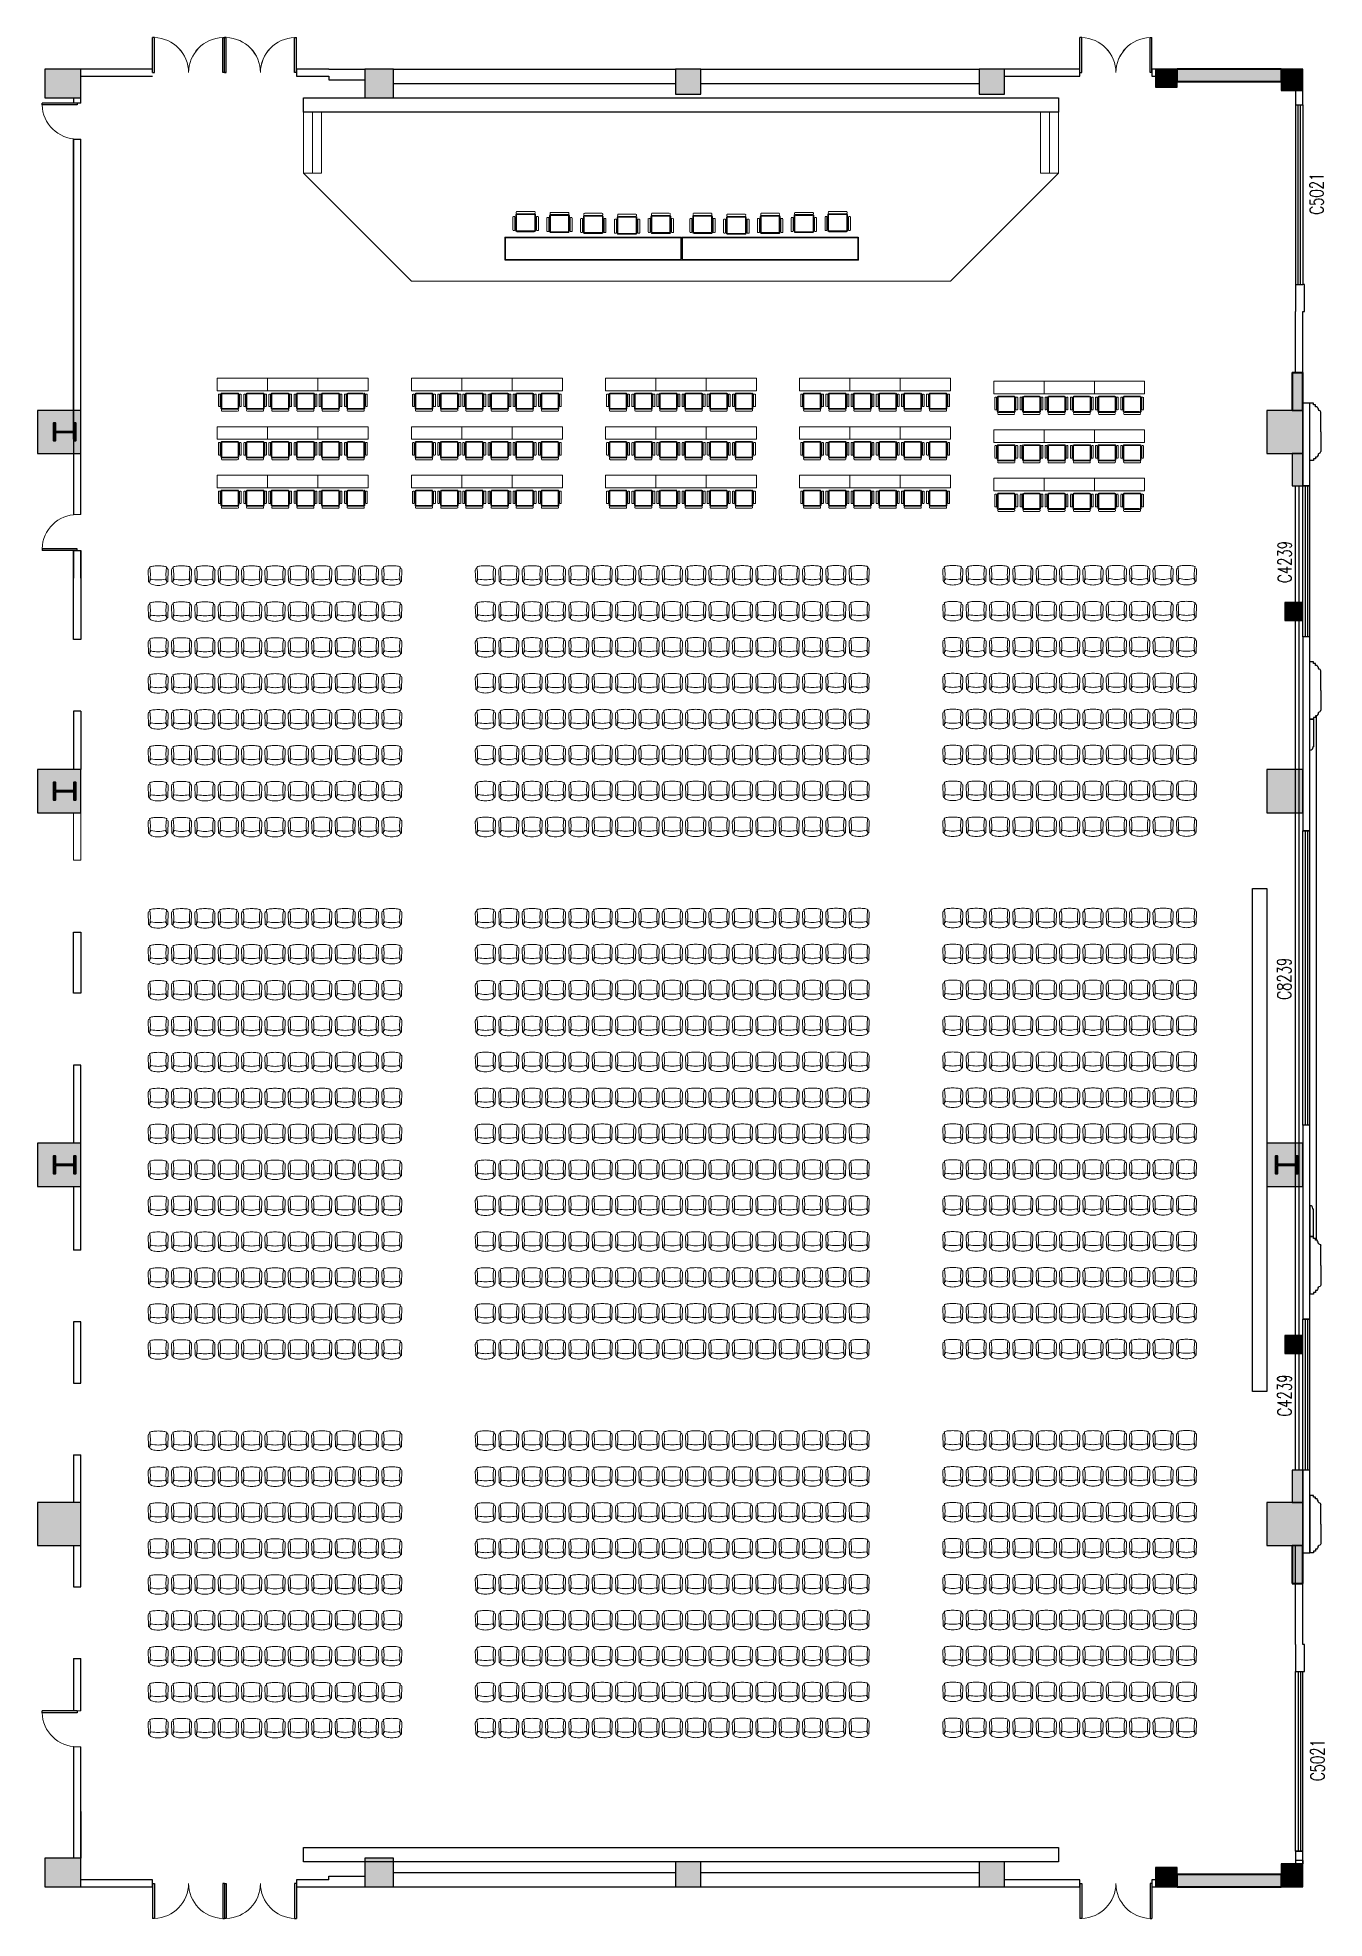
# Model space of a CAD drawing. Header units: inches. Extents: x 8668 to 44468, y 1128 to 53478.
import ezdxf

# ---------------------------------------------------------------- set-up
doc = ezdxf.new("R2010")
doc.units = ezdxf.units.IN
doc.header["$MEASUREMENT"] = 0
doc.set_wipeout_variables(frame=1)
doc.linetypes.add('DASH', pattern=[0.35, 0.25, -0.1])
for name, color, linetype in [('0-基本线', 7, 'Continuous'), ('0-看线', 183, 'Continuous'), ('COLUMN', 255, 'Continuous'), ('DOOR_FIRE', 10, 'Continuous'), ('FF-FURN-活动家具', 51, 'Continuous'), ('L01-FURNITURE (loose)', 6, 'Continuous'), ('PROMPT', 1, 'Continuous'), ('PUB_HATCH', 8, 'Continuous'), ('WALL', 2, 'Continuous'), ('WINDOW', 143, 'Continuous'), ('WINDOW_TEXT', 7, 'Continuous'), ('开洞', 213, 'Continuous')]:
    doc.layers.add(name, color=color, linetype=linetype)
for name, color, linetype, lineweight in [('0-细实线', 3, 'Continuous', 15), ('colum', 211, 'Continuous', 35), ('D-FURN-FIXD-1', 132, 'Continuous', 0), ('D-FURN-MOVE', 134, 'DASH', 0), ('D-WALL', 2, 'Continuous', 0), ('钢柱', 51, 'Continuous', 35)]:
    doc.layers.add(name, color=color, linetype=linetype, lineweight=lineweight)
doc.styles.add('_TCH_WINDOW', font='SIMPLEX.shx', dxfattribs={"width": 0.8, "height": 3.5, "bigfont": 'GBCBIG.shx'})

# ---------------------------------------------------------------- blocks, each defined once
blk = doc.blocks.new('$DorLib2D$00000002')
for p, q in [((-0.5, 0), (-0.5, 0.4875)), ((-0.475, 0.4875), (-0.5, 0.4875)), ((-0.475, 0), (-0.475, 0.4875)), ((0.475, 0), (0.475, 0.4875)), ((0.475, 0.4875), (0.5, 0.4875)), ((0.5, 0), (0.5, 0.4875)), ((-0.5, 0), (-0.475, 0)), ((0.5, 0), (0.475, 0))]:
    blk.add_line(p, q)
at = {"lineweight": 13}
for centre, start, end in [((-0.4875, 0), 0, 88.53072), ((0.4875, 0), 91.46928, 180)]:
    blk.add_arc(centre, 0.4875, start, end, dxfattribs=at)
blk = doc.blocks.new('$TCHSYS$WIN2D')
for p, q in [((-0.5, 0.5), (0.5, 0.5)), ((-0.5, 0.5), (-0.5, -0.5)), ((0.5, 0.5), (0.5, -0.5)), ((0.5, 0.1667), (-0.5, 0.1667)), ((0.5, -0.1667), (-0.5, -0.1667)), ((-0.5, -0.5), (0.5, -0.5))]:
    blk.add_line(p, q)
blk = doc.blocks.new('juzhu1')
at = {"layer": 'WALL'}
for p, q in [((300, 470, 0), (300, 570, 0)), ((300, 570, 0), (1900, 570, 0)), ((1900, 470, 0), (1900, 570, 0)), ((1100, 270, 0), (550, 270, 0)), ((1100, 270, 0), (1650, 270, 0))]:
    blk.add_line(p, q, dxfattribs=at)
at = {"layer": 'WALL', "elevation": 0}
for points in [[(400, 370), (400, 420), (350, 420), (350, 470), (300, 470)], [(1800, 370), (1800, 420), (1850, 420), (1850, 470), (1900, 470)]]:
    blk.add_lwpolyline(points, dxfattribs=at)
at = {"layer": 'WALL'}
for centre, radius, start, end in [((405, 317, 0), 53.6, 32.2928, 95.0095), ((455, 292, 0), 53.6, 32.2928, 95.0095), ((554, 323, 0), 53.7, 183.5559, 266.175), ((1646, 323, 0), 53.7, 273.825, 356.4441), ((1745, 292, 0), 53.6, 84.9905, 147.7072), ((1795, 317, 0), 53.6, 84.9905, 147.7072)]:
    blk.add_arc(centre, radius, start, end, dxfattribs=at)
blk = doc.blocks.new('_FZH')
blk.add_lwpolyline([(-0.5, -0.5), (0.5, -0.5), (0.5, 0.5), (-0.5, 0.5)], close=True)
at = {"layer": 'PUB_HATCH'}
blk.add_solid([(-0.5, -0.5), (0.5, -0.5), (-0.5, 0.5), (0.5, 0.5)], dxfattribs=at)
blk = doc.blocks.new('$DorLib2D$00000001')
for p, q in [((0.45, 0.975), (0.5, 0.975)), ((0.45, 0), (0.45, 0.975)), ((0.5, 0), (0.5, 0.975)), ((0.5, 0), (0.45, 0))]:
    blk.add_line(p, q)
at = {"lineweight": 13}
blk.add_arc((0.475, 0), 0.975, 91.4693, 180, dxfattribs=at)
blk = doc.blocks.new('A$C4E3364B5')
for p, q in [((91, 524), (91, 538)), ((115, 562), (592, 562)), ((616, 538), (616, 524)), ((0, 408), (0, 40)), ((44, 419), (11, 419)), ((11, 29), (44, 29)), ((55, 40), (55, 408)), ((55, 405), (79, 375)), ((55, 44), (79, 83)), ((79, 33), (79, 467)), ((112, 500), (596, 500)), ((596, 0), (112, 0)), ((592, 500), (115, 500)), ((629, 467), (629, 33)), ((652, 405), (629, 375)), ((652, 44), (629, 83)), ((652, 40), (652, 408)), ((663, 419), (696, 419)), ((696, 29), (663, 29)), ((707, 408), (707, 40))]:
    blk.add_line(p, q)
at = {"color": 250}
for p, q in [((101, 33), (101, 467)), ((112, 478), (596, 478)), ((596, 22), (112, 22)), ((607, 467), (607, 33))]:
    blk.add_line(p, q, dxfattribs=at)
for centre, major_axis, start_param, end_param in [((115, 538), (-17, 17), -0.785398, 0.785398), ((115, 524), (-17, 17), 0.785397, 2.356196), ((592, 538), (-17, 17), 3.926991, 5.497787), ((592, 524), (-17, 17), 2.356194, 3.926991), ((11, 408), (-7.79, 7.79), -0.785398, 0.785398), ((11, 40), (7.79, -7.79), 3.926991, 5.497787), ((44, 408), (-7.79, 7.79), 3.926991, 5.497787), ((44, 40), (7.79, -7.79), -0.785398, 0.785398), ((112, 467), (-23.4, 23.4), -0.785398, 0.785398), ((112, 33), (23.4, -23.4), 3.926991, 5.497787), ((596, 467), (-23.4, 23.4), 3.926991, 5.497787), ((596, 33), (-23.4, 23.4), 2.356194, 3.926991), ((663, 408), (-7.79, 7.79), -0.785398, 0.785398), ((663, 40), (-7.79, 7.79), 0.785398, 2.356194), ((696, 408), (-7.79, 7.79), 3.926991, 5.497787), ((696, 40), (-7.79, 7.79), 2.356194, 3.926991)]:
    blk.add_ellipse(centre, major_axis=major_axis, ratio=1, start_param=start_param, end_param=end_param)
for centre, major_axis, start_param, end_param in [((112, 467), (-7.79, 7.79), -0.785398, 0.785398), ((112, 33), (7.79, -7.79), 3.926991, 5.497787), ((596, 467), (-7.79, 7.79), 3.926991, 5.497787), ((596, 33), (-7.79, 7.79), 2.356194, 3.926991)]:
    blk.add_ellipse(centre, major_axis=major_axis, ratio=1, start_param=start_param, end_param=end_param, dxfattribs=at)
blk = doc.blocks.new('省院_0417162887')
at = {"layer": 'D-FURN-MOVE', "linetype": 'Continuous', "ltscale": 0.025531}
for p, q in [((122, 561), (416, 551)), ((0, 280), (1, 322)), ((1, 239), (0, 280)), ((1, 322), (3, 362)), ((3, 198), (1, 239)), ((3, 362), (6, 400)), ((6, 161), (3, 198)), ((6, 400), (10, 434)), ((10, 127), (6, 161)), ((10, 434), (16, 463)), ((16, 97), (10, 127)), ((22, 487), (16, 463)), ((16, 463), (22, 487)), ((22, 73), (16, 97)), ((29, 505), (22, 487)), ((22, 487), (29, 505)), ((29, 56), (22, 73)), ((29, 505), (36, 516)), ((36, 45), (29, 56)), ((36, 516), (43, 519)), ((43, 41), (36, 45)), ((416, 9), (125, 0)), ((457, 519), (472, 516)), ((472, 45), (457, 41)), ((472, 516), (486, 505)), ((486, 56), (472, 45)), ((486, 505), (500, 487)), ((500, 73), (486, 56)), ((500, 487), (513, 463)), ((513, 97), (500, 73)), ((513, 463), (523, 434)), ((523, 127), (513, 97)), ((523, 434), (532, 400)), ((532, 161), (523, 127)), ((532, 400), (538, 362)), ((538, 198), (532, 161)), ((538, 362), (542, 322)), ((542, 239), (538, 198)), ((542, 322), (544, 280)), ((544, 280), (542, 239))]:
    blk.add_line(p, q, dxfattribs=at)
for centre, major_axis, start_param, end_param in [((122, 504), (39.9, -39.9), 2.357414, 3.736594), ((421, 515), (25.7, 25.7), -0.669275, 0.9117), ((250, 1465), (685, 685), 3.711975, 3.736026), ((250, -905), (685, 685), 0.976363, 1.000414), ((244, 1393), (2, -896), -0.201909, 0.236812), ((244, -832), (1, 896), -0.237964, 0.200758), ((122, 56), (39.9, 39.9), 2.546592, 3.991324), ((452, 419), (70.9, 70.9), 0.743083, 1.755033), ((-500, 280), (1, 891), 4.491854, 4.934483), ((452, 141), (70.9, 70.9), 2.957356, 3.969306), ((421, 45), (25.7, -25.7), 5.371485, 6.95246)]:
    blk.add_ellipse(centre, major_axis=major_axis, ratio=1, start_param=start_param, end_param=end_param, dxfattribs=at)
blk = doc.blocks.new('A$C0e0c8b5a')
at = {"color": 51, "xscale": -1}
blk.add_blockref('A$C4E3364B5', (1874, 720), dxfattribs=at)
at = {"color": 51}
blk.add_blockref('A$C4E3364B5', (226, 744), dxfattribs=at)
at = {"color": 51, "xscale": -1}
blk.add_blockref('A$C4E3364B5', (2814, 744), dxfattribs=at)
blk.add_lwpolyline([(0, 640), (4920, 640), (4920, 0), (0, 0)], close=True)
at = {"color": 250}
blk.add_lwpolyline([(20, 620), (4900, 620), (4900, 20), (20, 20)], close=True, dxfattribs=at)
at = {"color": 51, "xscale": -1}
blk.add_blockref('A$C4E3364B5', (3754, 769), dxfattribs=at)
blk.add_blockref('A$C4E3364B5', (4694, 793), dxfattribs=at)

msp = doc.modelspace()

# ---------------------------------------------------------------- hatches: boundary and pattern name
at = {"layer": 'PUB_HATCH'}
for points in [[(9868, 52603), (8868, 52603), (8868, 51803), (9868, 51803)], [(18568, 52603), (17768, 52603), (17768, 51803), (18568, 51803)], [(27118, 52603), (26418, 52603), (26418, 51903), (27118, 51903)], [(35568, 52603), (34868, 52603), (34868, 51903), (35568, 51903)], [(40368, 52603), (39768, 52603), (39768, 52103), (40368, 52103)], [(43868, 52603), (43268, 52603), (43268, 52003), (43868, 52003)], [(8668, 43103), (8668, 41903), (9868, 41903), (9868, 43103)], [(42868, 43103), (42868, 41903), (43868, 41903), (43868, 43103)], [(8668, 33103), (8668, 31903), (9868, 31903), (9868, 33103)], [(42868, 33103), (42868, 31903), (43868, 31903), (43868, 33103)], [(8668, 22703), (8668, 21503), (9868, 21503), (9868, 22703)], [(42868, 22703), (42868, 21503), (43868, 21503), (43868, 22703)], [(8668, 12703), (8668, 11503), (9868, 11503), (9868, 12703)], [(42868, 12703), (42868, 11503), (43868, 11503), (43868, 12703)], [(9868, 2803), (8868, 2803), (8868, 2003), (9868, 2003)], [(18568, 2803), (17768, 2803), (17768, 2003), (18568, 2003)], [(27118, 2703), (26418, 2703), (26418, 2003), (27118, 2003)], [(35568, 2703), (34868, 2703), (34868, 2003), (35568, 2003)], [(43868, 2643), (43268, 2643), (43268, 2043), (43868, 2043)], [(40368, 2543), (39768, 2543), (39768, 2043), (40368, 2043)], [(40368, 2503), (39768, 2503), (39768, 2003), (40368, 2003)], [(43868, 2603), (43268, 2603), (43268, 2003), (43868, 2003)]]:
    msp.add_hatch(color=256, dxfattribs=at).paths.add_polyline_path(points)

# ---------------------------------------------------------------- linework, layer by layer
for p, q in [((11868, 52503), (11868, 53478)), ((11918, 53478), (11868, 53478)), ((11918, 52503), (11918, 53478)), ((13818, 52503), (13818, 53478)), ((13818, 53478), (13918, 53478)), ((13868, 52503), (13868, 53478)), ((13918, 52503), (13918, 53478)), ((15818, 52503), (15818, 53478)), ((15818, 53478), (15868, 53478)), ((15868, 52503), (15868, 53478)), ((37668, 52503), (37668, 53478)), ((37718, 53478), (37668, 53478)), ((37718, 52503), (37718, 53478)), ((39618, 52503), (39618, 53478)), ((39618, 53478), (39668, 53478)), ((39668, 52503), (39668, 53478)), ((11868, 52503), (11918, 52503)), ((13918, 52503), (13818, 52503)), ((15868, 52503), (15818, 52503)), ((37668, 52503), (37718, 52503)), ((39668, 52503), (39618, 52503)), ((43268, 52603), (40368, 52603)), ((40368, 52603), (40368, 52253)), ((43268, 52253), (43268, 52603)), ((40368, 52253), (43268, 52253)), ((9768, 6903), (8793, 6903)), ((9768, 6853), (8793, 6853))]:
    msp.add_line(p, q)
at = {"extrusion": (0, 0, -1)}
for p, q in [((43668, 52603), (43868, 52603)), ((43668, 51603), (43668, 46603)), ((43735, 46603), (43735, 51603)), ((43802, 46603), (43802, 51603)), ((43868, 51603), (43868, 46603)), ((43668, 46603), (43868, 46603))]:
    msp.add_line(p, q, dxfattribs=at)
at = {"lineweight": 13}
for centre, start, end in [((9768, 51629), 181.4693, 270), ((9768, 39228), 90, 178.5307), ((9768, 6878), 181.4693, 270)]:
    msp.add_arc(centre, 975, start, end, dxfattribs=at)
at = {"lineweight": 13, "extrusion": (0, 0, -1)}
for centre, start_param, end_param in [((11893, 52503), 0.811042, 2.356194), ((13843, 52503), 5.497787, 7.04294), ((13893, 52503), 0.811042, 2.356194), ((15843, 52503), 5.497787, 7.04294), ((37693, 52503), 0.811042, 2.356194), ((39643, 52503), 5.497787, 7.04294)]:
    msp.add_ellipse(centre, major_axis=(-689, 689), ratio=1, start_param=start_param, end_param=end_param, dxfattribs=at)
at = {"layer": '0-基本线'}
for p, q in [((44239, 34603), (44239, 20003)), ((43868, 18603, 0), (43868, 18603, 0))]:
    msp.add_line(p, q, dxfattribs=at)
at = {"layer": '0-看线'}
for p, q in [((43668, 13603), (43668, 41003)), ((43768, 13603), (43768, 41003))]:
    msp.add_line(p, q, dxfattribs=at)
at = {"layer": 'colum', "lineweight": 35}
for p, q in [((43268, 52603), (40368, 52603)), ((40368, 52253), (43268, 52253)), ((43568, 44153), (43868, 44153)), ((43568, 44153), (43568, 43103)), ((43868, 43103), (43868, 44153)), ((43568, 11503), (43568, 10453)), ((43868, 10453), (43868, 11503)), ((43568, 10453), (43868, 10453)), ((43268, 2353), (40368, 2353)), ((40368, 2003), (43268, 2003))]:
    msp.add_line(p, q, dxfattribs=at)
at = {"layer": 'COLUMN'}
for p, q in [((8868, 52603), (8868, 51803)), ((9868, 52603), (8868, 52603)), ((9868, 51803), (9868, 52603)), ((18568, 52603), (17768, 52603)), ((17768, 52603), (17768, 51803)), ((18568, 51803), (18568, 52603)), ((27118, 52603), (26418, 52603)), ((26418, 52603), (26418, 51903)), ((27118, 51903), (27118, 52603)), ((35568, 52603), (34868, 52603)), ((34868, 52603), (34868, 51903)), ((35568, 51903), (35568, 52603)), ((39768, 52603), (39768, 52103)), ((40368, 52603), (39768, 52603)), ((40368, 52103), (40368, 52603)), ((43868, 52603), (43268, 52603)), ((43268, 52603), (43268, 52003)), ((43868, 52003), (43868, 52603)), ((26418, 51903), (27118, 51903)), ((34868, 51903), (35568, 51903)), ((39768, 52103), (40368, 52103)), ((43268, 52003), (43868, 52003)), ((8868, 51803), (9868, 51803)), ((17768, 51803), (18568, 51803)), ((8668, 43103), (8668, 41903)), ((9868, 43103), (8668, 43103)), ((9868, 41903), (9868, 43103)), ((42868, 43103), (42868, 41903)), ((43868, 43103), (42868, 43103)), ((43868, 41903), (43868, 43103)), ((8668, 41903), (9868, 41903)), ((42868, 41903), (43868, 41903)), ((8668, 33103), (8668, 31903)), ((9868, 33103), (8668, 33103)), ((9868, 31903), (9868, 33103)), ((42868, 33103), (42868, 31903)), ((43868, 33103), (42868, 33103)), ((43868, 31903), (43868, 33103)), ((8668, 31903), (9868, 31903)), ((42868, 31903), (43868, 31903)), ((8668, 22703), (8668, 21503)), ((9868, 22703), (8668, 22703)), ((42868, 22703), (42868, 21503)), ((43868, 22703), (42868, 22703)), ((43868, 21503), (43868, 22703)), ((8668, 21503), (9868, 21503)), ((42868, 21503), (43868, 21503)), ((8668, 12703), (8668, 11503)), ((9868, 12703), (8668, 12703)), ((43868, 12703), (42868, 12703)), ((42868, 12703), (42868, 11503)), ((43868, 11503), (43868, 12703)), ((8668, 11503), (9868, 11503)), ((42868, 11503), (43868, 11503)), ((9868, 2803), (8868, 2803)), ((8868, 2803), (8868, 2003)), ((9868, 2003), (9868, 2803)), ((17768, 2803), (17768, 2003)), ((18568, 2803), (17768, 2803)), ((18568, 2003), (18568, 2803)), ((26418, 2703), (26418, 2003)), ((27118, 2003), (27118, 2703)), ((35568, 2703), (34868, 2703)), ((34868, 2703), (34868, 2003)), ((35568, 2003), (35568, 2703)), ((43868, 2643), (43268, 2643)), ((43268, 2643), (43268, 2043)), ((43868, 2043), (43868, 2643)), ((40368, 2543), (39768, 2543)), ((39768, 2543), (39768, 2043)), ((40368, 2043), (40368, 2543)), ((8868, 2003), (9868, 2003)), ((17768, 2003), (18568, 2003)), ((26418, 2003), (27118, 2003)), ((34868, 2003), (35568, 2003)), ((39768, 2043), (40368, 2043)), ((43268, 2043), (43868, 2043))]:
    msp.add_line(p, q, dxfattribs=at)
at = {"layer": 'D-FURN-FIXD-1', "linetype": 'Continuous', "ltscale": 0.025531}
for p, q in [((16068, 51403), (16068, 49703)), ((16318, 51403), (16318, 49703)), ((16568, 51403), (16568, 49703)), ((36568, 51403), (36568, 49703)), ((36818, 51403), (36818, 49703)), ((37068, 51403), (37068, 49703)), ((19068, 46703), (16068, 49703)), ((16318, 49703), (16068, 49703)), ((16568, 49703), (16318, 49703)), ((34068, 46703), (37068, 49703)), ((36818, 49703), (36568, 49703)), ((37068, 49703), (36818, 49703)), ((19068, 46703), (34068, 46703))]:
    msp.add_line(p, q, dxfattribs=at)
at = {"layer": 'D-FURN-MOVE', "linetype": 'Continuous', "ltscale": 0.025531}
for p, q in [((34068, 43998), (29868, 43998)), ((39468, 43911), (35268, 43911)), ((34068, 42648), (29868, 42648)), ((39468, 42561), (35268, 42561)), ((34068, 41298), (29868, 41298)), ((39468, 41211), (35268, 41211))]:
    msp.add_line(p, q, dxfattribs=at)
for points in [[(24468, 43648), (24468, 43998)], [(13668, 40948), (13668, 41298)], [(19068, 40948), (19068, 41298)], [(24468, 40948), (24468, 41298)]]:
    msp.add_lwpolyline(points, dxfattribs=at)
at = {"layer": 'D-WALL'}
for p, q in [((9668, 40203), (9868, 40203)), ((9668, 39203), (9868, 39203)), ((9668, 6903), (9868, 6903)), ((9668, 5903), (9868, 5903))]:
    msp.add_line(p, q, dxfattribs=at)
msp.add_lwpolyline([(9668, 30578), (9868, 30578), (9868, 31903), (9668, 31903)], close=True, dxfattribs=at)
at = {"layer": 'FF-FURN-活动家具', "color": 1}
for points in [[(37068, 51403), (16068, 51403), (16068, 51803), (37068, 51803)], [(42868, 29793), (42868, 15793), (42468, 15793), (42468, 29793)], [(37068, 2703), (16068, 2703), (16068, 3103), (37068, 3103)]]:
    msp.add_lwpolyline(points, close=True, dxfattribs=at)
at = {"layer": 'PROMPT'}
for p, q in [((39768, 2503), (40368, 2003)), ((39768, 2003), (40368, 2503)), ((43268, 2603), (43868, 2003))]:
    msp.add_line(p, q, dxfattribs=at)
for points in [[(39768, 2003), (40368, 2003), (40368, 2503), (39768, 2503)], [(43268, 2003), (43868, 2003), (43868, 2603), (43268, 2603)]]:
    msp.add_lwpolyline(points, close=True, dxfattribs=at)
at = {"layer": 'PUB_HATCH'}
msp.add_solid([(40368, 52253), (43268, 52253), (40368, 52603), (43268, 52603)], dxfattribs=at)
at = {"layer": 'WALL'}
for p, q in [((11868, 52603), (9868, 52603)), ((9868, 52403), (11868, 52403)), ((15868, 52603), (15868, 52403)), ((16768, 52603), (15868, 52603)), ((15868, 52403), (16768, 52403)), ((16768, 52603), (17768, 52603)), ((16768, 52403), (16768, 52303)), ((18568, 52603), (26418, 52603)), ((27118, 52603), (34868, 52603)), ((37668, 52603), (35568, 52603)), ((35568, 52403), (37668, 52403)), ((37668, 52403), (37668, 52603)), ((39768, 52603), (39668, 52603)), ((39668, 52603), (39668, 52403)), ((39668, 52403), (39768, 52403)), ((16768, 52303), (17768, 52303)), ((18568, 52203), (26418, 52203)), ((27118, 52203), (34868, 52203)), ((43668, 52003), (43668, 51603)), ((43868, 51603), (43868, 52003)), ((9668, 51803), (9668, 51654)), ((9868, 51654), (9668, 51654)), ((9868, 51654), (9868, 51803)), ((43668, 51603), (43868, 51603)), ((9668, 50654), (9668, 40203)), ((9668, 42303), (9668, 50654)), ((9668, 50654), (9868, 50654)), ((9868, 42103), (9868, 50654)), ((43668, 46603), (43668, 45853)), ((43918, 46603), (43868, 46603)), ((43918, 45853), (43918, 46603)), ((43668, 44153), (43668, 45853)), ((43868, 44153), (43868, 45853)), ((43868, 45853), (43918, 45853)), ((44068, 43303), (43868, 43303)), ((43868, 43303), (43868, 41003)), ((44068, 41003), (44068, 43303)), ((9868, 40203), (9868, 42303)), ((43868, 41003), (44068, 41003)), ((9668, 39203), (9668, 38428)), ((9868, 38428), (9868, 39203)), ((44068, 36803), (43868, 36803)), ((43868, 36803), (43868, 31403)), ((44068, 31403), (44068, 36803)), ((9868, 34732), (9668, 34732)), ((9668, 34732), (9668, 33103)), ((9868, 34732), (9868, 33103)), ((43868, 31403), (44068, 31403)), ((9668, 24878), (9668, 22703)), ((9868, 24878), (9668, 24878)), ((9868, 19724), (9868, 24878)), ((44068, 23203), (43868, 23203)), ((43868, 23203), (43868, 17803)), ((44068, 17803), (44068, 23203)), ((9668, 21503), (9668, 19724)), ((9868, 19724), (9668, 19724)), ((43868, 17803), (44068, 17803)), ((9668, 14028), (9868, 14028)), ((9668, 14028), (9668, 12703)), ((9868, 10353), (9868, 14028)), ((43868, 13603), (43868, 11303)), ((44068, 13603), (43868, 13603)), ((44068, 11303), (44068, 13603)), ((9668, 11503), (9668, 10353)), ((43668, 8753), (43668, 11503)), ((43868, 8753), (43868, 11503)), ((43868, 11303), (44068, 11303)), ((9668, 10353), (9868, 10353)), ((43668, 8753), (43668, 8003)), ((43918, 8753), (43868, 8753)), ((43918, 8003), (43918, 8753)), ((9668, 8357), (9668, 6903)), ((9668, 8357), (9868, 8357)), ((9868, 6903), (9868, 8357)), ((43868, 8003), (43918, 8003)), ((9668, 5903), (9668, 2803)), ((9868, 2703), (9868, 5903)), ((9668, 4203), (9668, 2803)), ((9868, 4103), (9868, 2803)), ((43668, 3003), (43668, 2643)), ((43868, 3003), (43668, 3003)), ((43868, 2743), (43668, 2743)), ((43668, 2743), (43668, 2643)), ((43868, 2643), (43868, 3003)), ((43868, 2743), (43868, 2643)), ((11868, 2203), (9868, 2203)), ((11868, 2003), (11868, 2203)), ((15868, 2203), (15868, 2003)), ((16768, 2203), (15868, 2203)), ((16768, 2203), (16768, 2303)), ((16768, 2303), (17768, 2303)), ((18568, 2403), (26418, 2403)), ((27118, 2403), (34868, 2403)), ((37668, 2203), (35568, 2203)), ((37668, 2003), (37668, 2203)), ((39768, 2203), (39668, 2203)), ((39668, 2203), (39668, 2003)), ((9868, 2003), (11868, 2003)), ((15868, 2003), (16768, 2003)), ((16768, 2003), (17768, 2003)), ((18568, 2003), (26418, 2003)), ((27118, 2003), (34868, 2003)), ((35568, 2003), (37668, 2003)), ((39668, 2003), (39768, 2003)), ((39825, 2043), (39768, 2003)), ((39768, 2003), (39788, 2043)), ((43668, 2043), (43668, 2003)), ((43668, 2003), (43868, 2003)), ((43868, 2003), (43868, 2043))]:
    msp.add_line(p, q, dxfattribs=at)
for points in [[(9668, 39203), (9868, 39203), (9868, 36728), (9668, 36728)], [(9668, 28578), (9868, 28578), (9868, 26878), (9668, 26878)], [(9668, 16028), (9868, 16028), (9868, 17728), (9668, 17728)]]:
    msp.add_lwpolyline(points, close=True, dxfattribs=at)
for points in [[(44168, 33737), (44148, 33737), (44148, 33717, -0.414214), (44068, 33637), (44068, 34503), (44168, 34503)], [(44168, 20869), (44148, 20869), (44148, 20889, 0.414214), (44068, 20969), (44068, 20103), (44168, 20103)]]:
    msp.add_lwpolyline(points, format="xyb", close=True, dxfattribs=at)
msp.add_lwpolyline([(9668, 33103), (8668, 33103), (8668, 32103)], dxfattribs=at)
at = {"layer": '开洞'}
msp.add_line((8868, 52253), (8868, 51903), dxfattribs=at)
at = {"layer": '钢柱', "lineweight": 35}
for points in [[(9152, 42488), (9152, 42253), (9118, 42253), (9118, 42753), (9152, 42753), (9152, 42518), (9684, 42518), (9684, 42753), (9718, 42753), (9718, 42253), (9684, 42253), (9684, 42488)], [(9152, 32488), (9152, 32253), (9118, 32253), (9118, 32753), (9152, 32753), (9152, 32518), (9684, 32518), (9684, 32753), (9718, 32753), (9718, 32253), (9684, 32253), (9684, 32488)], [(9152, 22088), (9152, 21853), (9118, 21853), (9118, 22353), (9152, 22353), (9152, 22118), (9684, 22118), (9684, 22353), (9718, 22353), (9718, 21853), (9684, 21853), (9684, 22088)], [(43152, 22088), (43152, 21853), (43118, 21853), (43118, 22353), (43152, 22353), (43152, 22118), (43684, 22118), (43684, 22353), (43718, 22353), (43718, 21853), (43684, 21853), (43684, 22088)]]:
    msp.add_lwpolyline(points, close=True, dxfattribs=at)

# ---------------------------------------------------------------- block references
at = {"layer": '0-细实线', "rotation": 90}
for p in [(44638, 41403, 0), (44638, 34203, 0)]:
    msp.add_blockref('juzhu1', p, dxfattribs=at)
at = {"layer": '0-细实线', "xscale": -1, "rotation": 90}
for p in [(44638, 20403, 0), (44638, 13203, 0)]:
    msp.add_blockref('juzhu1', p, dxfattribs=at)
at = {"layer": 'COLUMN'}
for p, xscale, yscale, zscale, rotation in [((41818, 52428), 2899.999999837019, 350.0000009085052, 350.0000009085052, 359.9999999986982), ((43718, 43628), 1050.000000119909, 299.9999999990691, 299.9999999990687, 90), ((43718, 41453), 300, 899.8851582885254, 899.8851582885254, 179.999999999333), ((43618, 37503, 0), 500, 500, 500, 270), ((43718, 13153), 899.8851579166966, 299.9999999650759, 299.9999999650754, 90), ((43718, 10978), 300, 1050.000000491505, 1050.000000491505, 179.999999999333), ((41818, 2178), 350.000000881264, 2900.000000227476, 2900.000000227476, 269.9999999171382)]:
    msp.add_blockref('_FZH', p, dxfattribs=dict(at, xscale=xscale, yscale=yscale, zscale=zscale, rotation=rotation))
at = {"layer": 'COLUMN', "xscale": 500, "yscale": 500, "zscale": 500}
msp.add_blockref('_FZH', (43618, 17103, 0), dxfattribs=at)
at = {"layer": 'D-FURN-MOVE', "linetype": 'Continuous', "ltscale": 0.025531}
msp.add_blockref('A$C0e0c8b5a', (26588, 47283), dxfattribs=at)
at = {"layer": 'D-FURN-MOVE', "linetype": 'Continuous', "ltscale": 0.025531, "yscale": 0.9000000000000004, "rotation": 180}
for p, xscale, zscale in [((14402, 43584), -0.9000000000000004, 0.9000000000000001), ((17135, 43584), 0.9000000000000004, 0.9000000000000004), ((19802, 43584), -0.9000000000000004, 0.9000000000000001), ((22535, 43584), 0.9000000000000004, 0.9000000000000004), ((26602, 43584), -0.9000000000000004, 0.9000000000000001), ((30602, 43584), -0.9000000000000004, 0.9000000000000001), ((33402, 43584), -0.9000000000000004, 0.9000000000000001), ((36002, 43497), -0.9000000000000004, 0.9000000000000001), ((38802, 43497), -0.9000000000000004, 0.9000000000000001), ((14402, 42234), -0.9000000000000004, 0.9000000000000001), ((15802, 42234), -0.9000000000000004, 0.9000000000000001), ((19802, 42234), -0.9000000000000004, 0.9000000000000001), ((21202, 42234), -0.9000000000000004, 0.9000000000000001), ((26535, 42234), 0.9000000000000004, 0.9000000000000004), ((28002, 42234), -0.9000000000000004, 0.9000000000000001), ((30602, 42234), -0.9000000000000004, 0.9000000000000001), ((36002, 42147), -0.9000000000000004, 0.9000000000000001), ((15735, 40884), 0.9000000000000004, 0.9000000000000004), ((17135, 40884), 0.9000000000000004, 0.9000000000000004), ((21135, 40884), 0.9000000000000004, 0.9000000000000004), ((22535, 40884), 0.9000000000000004, 0.9000000000000004), ((26602, 40884), -0.9000000000000004, 0.9000000000000001), ((28002, 40884), -0.9000000000000004, 0.9000000000000001), ((30535, 40884), 0.9000000000000004, 0.9000000000000004), ((32002, 40884), -0.9000000000000004, 0.9000000000000001), ((35935, 40797), 0.9000000000000004, 0.9000000000000004), ((37402, 40797), -0.9000000000000004, 0.9000000000000001)]:
    msp.add_blockref('A$C4E3364B5', p, dxfattribs=dict(at, xscale=xscale, zscale=zscale))
at = {"layer": 'DOOR_FIRE', "linetype": 'Continuous', "yscale": 2000, "zscale": 200}
for p, xscale, rotation in [((12868, 52503), -2000, 359.9999999967393), ((14868, 52503), -2000, 359.9999999967393), ((38668, 52503), -2000, 359.9999999967376), ((12868, 2103), 2000, 180), ((14868, 2103), 2000, 180), ((38668, 2103), -2000, 180)]:
    msp.add_blockref('$DorLib2D$00000002', p, dxfattribs=dict(at, xscale=xscale, rotation=rotation))
at = {"layer": 'L01-FURNITURE (loose)', "xscale": -1, "rotation": 90}
for p in [(12303, 38774), (12953, 38774), (13603, 38774), (14253, 38774), (14903, 38774), (15553, 38774), (16203, 38774), (16853, 38778), (17503, 38778), (18153, 38778), (18803, 38778), (21407, 38778), (22057, 38778), (22707, 38778), (23357, 38778), (24007, 38778), (24657, 38781), (25307, 38781), (25957, 38781), (26607, 38781), (27257, 38781), (27907, 38781), (28557, 38781), (29207, 38781), (29857, 38781), (30507, 38781), (31157, 38784), (31807, 38784), (34411, 38784), (35061, 38784), (35711, 38784), (36361, 38784), (37011, 38784), (37661, 38784), (38311, 38784), (38961, 38788), (39611, 38788), (40261, 38788), (40911, 38788), (12303, 37774), (12953, 37774), (13603, 37774), (14253, 37774), (14903, 37774), (15553, 37774), (16203, 37774), (16853, 37778), (17503, 37778), (18153, 37778), (18803, 37778), (21407, 37778), (22057, 37778), (22707, 37778), (23357, 37778), (24007, 37778), (24657, 37781), (25307, 37781), (25957, 37781), (26607, 37781), (27257, 37781), (27907, 37781), (28557, 37781), (29207, 37781), (29857, 37781), (30507, 37781), (31157, 37784), (31807, 37784), (34411, 37784), (35061, 37784), (35711, 37784), (36361, 37784), (37011, 37784), (37661, 37784), (38311, 37784), (38961, 37788), (39611, 37788), (40261, 37788), (40911, 37788), (12303, 36774), (12953, 36774), (13603, 36774), (14253, 36774), (14903, 36774), (15553, 36774), (16203, 36774), (16853, 36778), (17503, 36778), (18153, 36778), (18803, 36778), (21407, 36778), (22057, 36778), (22707, 36778), (23357, 36778), (24007, 36778), (24657, 36781), (25307, 36781), (25957, 36781), (26607, 36781), (27257, 36781), (27907, 36781), (28557, 36781), (29207, 36781), (29857, 36781), (30507, 36781), (31157, 36784), (31807, 36784), (34411, 36784), (35061, 36784), (35711, 36784), (36361, 36784), (37011, 36784), (37661, 36784), (38311, 36784), (38961, 36788), (39611, 36788), (40261, 36788), (40911, 36788), (12303, 35774), (12953, 35774), (13603, 35774), (14253, 35774), (14903, 35774), (15553, 35774), (16203, 35774), (16853, 35778), (17503, 35778), (18153, 35778), (18803, 35778), (21407, 35778), (22057, 35778), (22707, 35778), (23357, 35778), (24007, 35778), (24657, 35781), (25307, 35781), (25957, 35781), (26607, 35781), (27257, 35781), (27907, 35781), (28557, 35781), (29207, 35781), (29857, 35781), (30507, 35781), (31157, 35784), (31807, 35784), (34411, 35784), (35061, 35784), (35711, 35784), (36361, 35784), (37011, 35784), (37661, 35784), (38311, 35784), (38961, 35788), (39611, 35788), (40261, 35788), (40911, 35788), (12303, 34774), (12953, 34774), (13603, 34774), (14253, 34774), (14903, 34774), (15553, 34774), (16203, 34774), (16853, 34778), (17503, 34778), (18153, 34778), (18803, 34778), (21407, 34778), (22057, 34778), (22707, 34778), (23357, 34778), (24007, 34778), (24657, 34781), (25307, 34781), (25957, 34781), (26607, 34781), (27257, 34781), (27907, 34781), (28557, 34781), (29207, 34781), (29857, 34781), (30507, 34781), (31157, 34784), (31807, 34784), (34411, 34784), (35061, 34784), (35711, 34784), (36361, 34784), (37011, 34784), (37661, 34784), (38311, 34784), (38961, 34788), (39611, 34788), (40261, 34788), (40911, 34788), (12303, 33774), (12953, 33774), (13603, 33774), (14253, 33774), (14903, 33774), (15553, 33774), (16203, 33774), (16853, 33778), (17503, 33778), (18153, 33778), (18803, 33778), (21407, 33778), (22057, 33778), (22707, 33778), (23357, 33778), (24007, 33778), (24657, 33781), (25307, 33781), (25957, 33781), (26607, 33781), (27257, 33781), (27907, 33781), (28557, 33781), (29207, 33781), (29857, 33781), (30507, 33781), (31157, 33784), (31807, 33784), (34411, 33784), (35061, 33784), (35711, 33784), (36361, 33784), (37011, 33784), (37661, 33784), (38311, 33784), (38961, 33788), (39611, 33788), (40261, 33788), (40911, 33788), (12303, 32774), (12953, 32774), (13603, 32774), (14253, 32774), (14903, 32774), (15553, 32774), (16203, 32774), (16853, 32778), (17503, 32778), (18153, 32778), (18803, 32778), (21407, 32778), (22057, 32778), (22707, 32778), (23357, 32778), (24007, 32778), (24657, 32781), (25307, 32781), (25957, 32781), (26607, 32781), (27257, 32781), (27907, 32781), (28557, 32781), (29207, 32781), (29857, 32781), (30507, 32781), (31157, 32784), (31807, 32784), (34411, 32784), (35061, 32784), (35711, 32784), (36361, 32784), (37011, 32784), (37661, 32784), (38311, 32784), (38961, 32788), (39611, 32788), (40261, 32788), (40911, 32788), (12303, 31774), (12953, 31774), (13603, 31774), (14253, 31774), (14903, 31774), (15553, 31774), (16203, 31774), (16853, 31778), (17503, 31778), (18153, 31778), (18803, 31778), (21407, 31778), (22057, 31778), (22707, 31778), (23357, 31778), (24007, 31778), (24657, 31781), (25307, 31781), (25957, 31781), (26607, 31781), (27257, 31781), (27907, 31781), (28557, 31781), (29207, 31781), (29857, 31781), (30507, 31781), (31157, 31784), (31807, 31784), (34411, 31784), (35061, 31784), (35711, 31784), (36361, 31784), (37011, 31784), (37661, 31784), (38311, 31784), (38961, 31788), (39611, 31788), (40261, 31788), (40911, 31788), (12303, 29234), (12953, 29234), (13603, 29234), (14253, 29234), (14903, 29234), (15553, 29234), (16203, 29234), (16853, 29237), (17503, 29237), (18153, 29237), (18803, 29237), (21407, 29237), (22057, 29237), (22707, 29237), (23357, 29237), (24007, 29237), (24657, 29241), (25307, 29241), (25957, 29241), (26607, 29241), (27257, 29241), (27907, 29241), (28557, 29241), (29207, 29241), (29857, 29241), (30507, 29241), (31157, 29244), (31807, 29244), (34411, 29244), (35061, 29244), (35711, 29244), (36361, 29244), (37011, 29244), (37661, 29244), (38311, 29244), (38961, 29247), (39611, 29247), (40261, 29247), (40911, 29247), (12303, 28234), (12953, 28234), (13603, 28234), (14253, 28234), (14903, 28234), (15553, 28234), (16203, 28234), (16853, 28237), (17503, 28237), (18153, 28237), (18803, 28237), (21407, 28237), (22057, 28237), (22707, 28237), (23357, 28237), (24007, 28237), (24657, 28241), (25307, 28241), (25957, 28241), (26607, 28241), (27257, 28241), (27907, 28241), (28557, 28241), (29207, 28241), (29857, 28241), (30507, 28241), (31157, 28244), (31807, 28244), (34411, 28244), (35061, 28244), (35711, 28244), (36361, 28244), (37011, 28244), (37661, 28244), (38311, 28244), (38961, 28247), (39611, 28247), (40261, 28247), (40911, 28247), (12303, 27234), (12953, 27234), (13603, 27234), (14253, 27234), (14903, 27234), (15553, 27234), (16203, 27234), (16853, 27237), (17503, 27237), (18153, 27237), (18803, 27237), (21407, 27237), (22057, 27237), (22707, 27237), (23357, 27237), (24007, 27237), (24657, 27241), (25307, 27241), (25957, 27241), (26607, 27241), (27257, 27241), (27907, 27241), (28557, 27241), (29207, 27241), (29857, 27241), (30507, 27241), (31157, 27244), (31807, 27244), (34411, 27244), (35061, 27244), (35711, 27244), (36361, 27244), (37011, 27244), (37661, 27244), (38311, 27244), (38961, 27247), (39611, 27247), (40261, 27247), (40911, 27247), (12303, 26234), (12953, 26234), (13603, 26234), (14253, 26234), (14903, 26234), (15553, 26234), (16203, 26234), (16853, 26237), (17503, 26237), (18153, 26237), (18803, 26237), (21407, 26237), (22057, 26237), (22707, 26237), (23357, 26237), (24007, 26237), (24657, 26241), (25307, 26241), (25957, 26241), (26607, 26241), (27257, 26241), (27907, 26241), (28557, 26241), (29207, 26241), (29857, 26241), (30507, 26241), (31157, 26244), (31807, 26244), (34411, 26244), (35061, 26244), (35711, 26244), (36361, 26244), (37011, 26244), (37661, 26244), (38311, 26244), (38961, 26247), (39611, 26247), (40261, 26247), (40911, 26247), (12303, 25234), (12953, 25234), (13603, 25234), (14253, 25234), (14903, 25234), (15553, 25234), (16203, 25234), (16853, 25237), (17503, 25237), (18153, 25237), (18803, 25237), (21407, 25237), (22057, 25237), (22707, 25237), (23357, 25237), (24007, 25237), (24657, 25241), (25307, 25241), (25957, 25241), (26607, 25241), (27257, 25241), (27907, 25241), (28557, 25241), (29207, 25241), (29857, 25241), (30507, 25241), (31157, 25244), (31807, 25244), (34411, 25244), (35061, 25244), (35711, 25244), (36361, 25244), (37011, 25244), (37661, 25244), (38311, 25244), (38961, 25247), (39611, 25247), (40261, 25247), (40911, 25247), (12303, 24234), (12953, 24234), (13603, 24234), (14253, 24234), (14903, 24234), (15553, 24234), (16203, 24234), (16853, 24237), (17503, 24237), (18153, 24237), (18803, 24237), (21407, 24237), (22057, 24237), (22707, 24237), (23357, 24237), (24007, 24237), (24657, 24241), (25307, 24241), (25957, 24241), (26607, 24241), (27257, 24241), (27907, 24241), (28557, 24241), (29207, 24241), (29857, 24241), (30507, 24241), (31157, 24244), (31807, 24244), (34411, 24244), (35061, 24244), (35711, 24244), (36361, 24244), (37011, 24244), (37661, 24244), (38311, 24244), (38961, 24247), (39611, 24247), (40261, 24247), (40911, 24247), (12303, 23234), (12953, 23234), (13603, 23234), (14253, 23234), (14903, 23234), (15553, 23234), (16203, 23234), (16853, 23237), (17503, 23237), (18153, 23237), (18803, 23237), (21407, 23237), (22057, 23237), (22707, 23237), (23357, 23237), (24007, 23237), (24657, 23241), (25307, 23241), (25957, 23241), (26607, 23241), (27257, 23241), (27907, 23241), (28557, 23241), (29207, 23241), (29857, 23241), (30507, 23241), (31157, 23244), (31807, 23244), (34411, 23244), (35061, 23244), (35711, 23244), (36361, 23244), (37011, 23244), (37661, 23244), (38311, 23244), (38961, 23247), (39611, 23247), (40261, 23247), (40911, 23247), (12303, 22234), (12953, 22234), (13603, 22234), (14253, 22234), (14903, 22234), (15553, 22234), (16203, 22234), (16853, 22237), (17503, 22237), (18153, 22237), (18803, 22237), (21407, 22237), (22057, 22237), (22707, 22237), (23357, 22237), (24007, 22237), (24657, 22241), (25307, 22241), (25957, 22241), (26607, 22241), (27257, 22241), (27907, 22241), (28557, 22241), (29207, 22241), (29857, 22241), (30507, 22241), (31157, 22244), (31807, 22244), (34411, 22244), (35061, 22244), (35711, 22244), (36361, 22244), (37011, 22244), (37661, 22244), (38311, 22244), (38961, 22247), (39611, 22247), (40261, 22247), (40911, 22247), (12303, 21234), (12953, 21234), (13603, 21234), (14253, 21234), (14903, 21234), (15553, 21234), (16203, 21234), (16853, 21237), (17503, 21237), (18153, 21237), (18803, 21237), (21407, 21237), (22057, 21237), (22707, 21237), (23357, 21237), (24007, 21237), (24657, 21241), (25307, 21241), (25957, 21241), (26607, 21241), (27257, 21241), (27907, 21241), (28557, 21241), (29207, 21241), (29857, 21241), (30507, 21241), (31157, 21244), (31807, 21244), (34411, 21244), (35061, 21244), (35711, 21244), (36361, 21244), (37011, 21244), (37661, 21244), (38311, 21244), (38961, 21247), (39611, 21247), (40261, 21247), (40911, 21247), (12303, 20234), (12953, 20234), (13603, 20234), (14253, 20234), (14903, 20234), (15553, 20234), (16203, 20234), (16853, 20237), (17503, 20237), (18153, 20237), (18803, 20237), (21407, 20237), (22057, 20237), (22707, 20237), (23357, 20237), (24007, 20237), (24657, 20241), (25307, 20241), (25957, 20241), (26607, 20241), (27257, 20241), (27907, 20241), (28557, 20241), (29207, 20241), (29857, 20241), (30507, 20241), (31157, 20244), (31807, 20244), (34411, 20244), (35061, 20244), (35711, 20244), (36361, 20244), (37011, 20244), (37661, 20244), (38311, 20244), (38961, 20247), (39611, 20247), (40261, 20247), (40911, 20247), (12303, 19234), (12953, 19234), (13603, 19234), (14253, 19234), (14903, 19234), (15553, 19234), (16203, 19234), (16853, 19237), (17503, 19237), (18153, 19237), (18803, 19237), (21407, 19237), (22057, 19237), (22707, 19237), (23357, 19237), (24007, 19237), (24657, 19241), (25307, 19241), (25957, 19241), (26607, 19241), (27257, 19241), (27907, 19241), (28557, 19241), (29207, 19241), (29857, 19241), (30507, 19241), (31157, 19244), (31807, 19244), (34411, 19244), (35061, 19244), (35711, 19244), (36361, 19244), (37011, 19244), (37661, 19244), (38311, 19244), (38961, 19247), (39611, 19247), (40261, 19247), (40911, 19247), (12303, 18234), (12953, 18234), (13603, 18234), (14253, 18234), (14903, 18234), (15553, 18234), (16203, 18234), (16853, 18237), (17503, 18237), (18153, 18237), (18803, 18237), (21407, 18237), (22057, 18237), (22707, 18237), (23357, 18237), (24007, 18237), (24657, 18241), (25307, 18241), (25957, 18241), (26607, 18241), (27257, 18241), (27907, 18241), (28557, 18241), (29207, 18241), (29857, 18241), (30507, 18241), (31157, 18244), (31807, 18244), (34411, 18244), (35061, 18244), (35711, 18244), (36361, 18244), (37011, 18244), (37661, 18244), (38311, 18244), (38961, 18247), (39611, 18247), (40261, 18247), (40911, 18247), (12303, 17234), (12953, 17234), (13603, 17234), (14253, 17234), (14903, 17234), (15553, 17234), (16203, 17234), (16853, 17237), (17503, 17237), (18153, 17237), (18803, 17237), (21407, 17237), (22057, 17237), (22707, 17237), (23357, 17237), (24007, 17237), (24657, 17241), (25307, 17241), (25957, 17241), (26607, 17241), (27257, 17241), (27907, 17241), (28557, 17241), (29207, 17241), (29857, 17241), (30507, 17241), (31157, 17244), (31807, 17244), (34411, 17244), (35061, 17244), (35711, 17244), (36361, 17244), (37011, 17244), (37661, 17244), (38311, 17244), (38961, 17247), (39611, 17247), (40261, 17247), (40911, 17247), (12303, 14694), (12953, 14694), (13603, 14694), (14253, 14694), (14903, 14694), (15553, 14694), (16203, 14694), (16853, 14697), (17503, 14697), (18153, 14697), (18803, 14697), (21407, 14697), (22057, 14697), (22707, 14697), (23357, 14697), (24007, 14697), (24657, 14700), (25307, 14700), (25957, 14700), (26607, 14700), (27257, 14700), (27907, 14700), (28557, 14700), (29207, 14700), (29857, 14700), (30507, 14700), (31157, 14704), (31807, 14704), (34411, 14704), (35061, 14704), (35711, 14704), (36361, 14704), (37011, 14704), (37661, 14704), (38311, 14704), (38961, 14707), (39611, 14707), (40261, 14707), (40911, 14707), (12303, 13694), (12953, 13694), (13603, 13694), (14253, 13694), (14903, 13694), (15553, 13694), (16203, 13694), (16853, 13697), (17503, 13697), (18153, 13697), (18803, 13697), (21407, 13697), (22057, 13697), (22707, 13697), (23357, 13697), (24007, 13697), (24657, 13700), (25307, 13700), (25957, 13700), (26607, 13700), (27257, 13700), (27907, 13700), (28557, 13700), (29207, 13700), (29857, 13700), (30507, 13700), (31157, 13704), (31807, 13704), (34411, 13704), (35061, 13704), (35711, 13704), (36361, 13704), (37011, 13704), (37661, 13704), (38311, 13704), (38961, 13707), (39611, 13707), (40261, 13707), (40911, 13707), (12303, 12694), (12953, 12694), (13603, 12694), (14253, 12694), (14903, 12694), (15553, 12694), (16203, 12694), (16853, 12697), (17503, 12697), (18153, 12697), (18803, 12697), (21407, 12697), (22057, 12697), (22707, 12697), (23357, 12697), (24007, 12697), (24657, 12700), (25307, 12700), (25957, 12700), (26607, 12700), (27257, 12700), (27907, 12700), (28557, 12700), (29207, 12700), (29857, 12700), (30507, 12700), (31157, 12704), (31807, 12704), (34411, 12704), (35061, 12704), (35711, 12704), (36361, 12704), (37011, 12704), (37661, 12704), (38311, 12704), (38961, 12707), (39611, 12707), (40261, 12707), (40911, 12707), (12303, 11694), (12953, 11694), (13603, 11694), (14253, 11694), (14903, 11694), (15553, 11694), (16203, 11694), (16853, 11697), (17503, 11697), (18153, 11697), (18803, 11697), (21407, 11697), (22057, 11697), (22707, 11697), (23357, 11697), (24007, 11697), (24657, 11700), (25307, 11700), (25957, 11700), (26607, 11700), (27257, 11700), (27907, 11700), (28557, 11700), (29207, 11700), (29857, 11700), (30507, 11700), (31157, 11704), (31807, 11704), (34411, 11704), (35061, 11704), (35711, 11704), (36361, 11704), (37011, 11704), (37661, 11704), (38311, 11704), (38961, 11707), (39611, 11707), (40261, 11707), (40911, 11707), (12303, 10694), (12953, 10694), (13603, 10694), (14253, 10694), (14903, 10694), (15553, 10694), (16203, 10694), (16853, 10697), (17503, 10697), (18153, 10697), (18803, 10697), (21407, 10697), (22057, 10697), (22707, 10697), (23357, 10697), (24007, 10697), (24657, 10700), (25307, 10700), (25957, 10700), (26607, 10700), (27257, 10700), (27907, 10700), (28557, 10700), (29207, 10700), (29857, 10700), (30507, 10700), (31157, 10704), (31807, 10704), (34411, 10704), (35061, 10704), (35711, 10704), (36361, 10704), (37011, 10704), (37661, 10704), (38311, 10704), (38961, 10707), (39611, 10707), (40261, 10707), (40911, 10707), (12303, 9694), (12953, 9694), (13603, 9694), (14253, 9694), (14903, 9694), (15553, 9694), (16203, 9694), (16853, 9697), (17503, 9697), (18153, 9697), (18803, 9697), (21407, 9697), (22057, 9697), (22707, 9697), (23357, 9697), (24007, 9697), (24657, 9700), (25307, 9700), (25957, 9700), (26607, 9700), (27257, 9700), (27907, 9700), (28557, 9700), (29207, 9700), (29857, 9700), (30507, 9700), (31157, 9704), (31807, 9704), (34411, 9704), (35061, 9704), (35711, 9704), (36361, 9704), (37011, 9704), (37661, 9704), (38311, 9704), (38961, 9707), (39611, 9707), (40261, 9707), (40911, 9707), (12303, 8694), (12953, 8694), (13603, 8694), (14253, 8694), (14903, 8694), (15553, 8694), (16203, 8694), (16853, 8697), (17503, 8697), (18153, 8697), (18803, 8697), (21407, 8697), (22057, 8697), (22707, 8697), (23357, 8697), (24007, 8697), (24657, 8700), (25307, 8700), (25957, 8700), (26607, 8700), (27257, 8700), (27907, 8700), (28557, 8700), (29207, 8700), (29857, 8700), (30507, 8700), (31157, 8704), (31807, 8704), (34411, 8704), (35061, 8704), (35711, 8704), (36361, 8704), (37011, 8704), (37661, 8704), (38311, 8704), (38961, 8707), (39611, 8707), (40261, 8707), (40911, 8707), (12303, 7694), (12953, 7694), (13603, 7694), (14253, 7694), (14903, 7694), (15553, 7694), (16203, 7694), (16853, 7697), (17503, 7697), (18153, 7697), (18803, 7697), (21407, 7697), (22057, 7697), (22707, 7697), (23357, 7697), (24007, 7697), (24657, 7700), (25307, 7700), (25957, 7700), (26607, 7700), (27257, 7700), (27907, 7700), (28557, 7700), (29207, 7700), (29857, 7700), (30507, 7700), (31157, 7704), (31807, 7704), (34411, 7704), (35061, 7704), (35711, 7704), (36361, 7704), (37011, 7704), (37661, 7704), (38311, 7704), (38961, 7707), (39611, 7707), (40261, 7707), (40911, 7707), (12303, 6694), (12953, 6694), (13603, 6694), (14253, 6694), (14903, 6694), (15553, 6694), (16203, 6694), (16853, 6697), (17503, 6697), (18153, 6697), (18803, 6697), (21407, 6697), (22057, 6697), (22707, 6697), (23357, 6697), (24007, 6697), (24657, 6700), (25307, 6700), (25957, 6700), (26607, 6700), (27257, 6700), (27907, 6700), (28557, 6700), (29207, 6700), (29857, 6700), (30507, 6700), (31157, 6704), (31807, 6704), (34411, 6704), (35061, 6704), (35711, 6704), (36361, 6704), (37011, 6704), (37661, 6704), (38311, 6704), (38961, 6707), (39611, 6707), (40261, 6707), (40911, 6707)]:
    msp.add_blockref('省院_0417162887', p, dxfattribs=at)
at = {"layer": 'WINDOW', "zscale": 1000}
for p, xscale, yscale, rotation in [((9768, 51154), 1000, 1000, 90), ((9768, 39703), -1000, 1000, 90), ((9768, 6403), -1000, -1000, 269.9999999999928)]:
    msp.add_blockref('$DorLib2D$00000001', p, dxfattribs=dict(at, xscale=xscale, yscale=yscale, rotation=rotation))
at = {"layer": 'WINDOW'}
ref = msp.add_blockref('$TCHSYS$WIN2D', (43768, 49103), dxfattribs=dict(at, xscale=-5000.000000000006, yscale=200.0000000000004, zscale=-5000.000000000006, rotation=90))
ref.add_attrib('A', 'C5021', (44442, 48550), dxfattribs={"layer": 'WINDOW_TEXT', "height": 382.5, "rotation": 90, "style": '_TCH_WINDOW', "width": 0.705882})
ref = msp.add_blockref('$TCHSYS$WIN2D', (43968, 38903), dxfattribs=dict(at, xscale=-4200.000000000001, yscale=200, zscale=4200, rotation=270))
ref.add_attrib('A', 'C4239', (43556, 38299), dxfattribs={"layer": 'WINDOW_TEXT', "height": 382.5, "rotation": 90, "style": '_TCH_WINDOW', "width": 0.705882})
ref = msp.add_blockref('$TCHSYS$WIN2D', (43968, 27303), dxfattribs=dict(at, xscale=-8200.000000000002, yscale=200, zscale=8200, rotation=270))
ref.add_attrib('A', 'C8239', (43542, 26699), dxfattribs={"layer": 'WINDOW_TEXT', "height": 382.5, "rotation": 90, "style": '_TCH_WINDOW', "width": 0.705882})
ref = msp.add_blockref('$TCHSYS$WIN2D', (43968, 15703), dxfattribs=dict(at, xscale=-4200.000000000001, yscale=200, zscale=4200, rotation=270))
ref.add_attrib('A', 'C4239', (43551, 15098), dxfattribs={"layer": 'WINDOW_TEXT', "height": 382.5, "rotation": 90, "style": '_TCH_WINDOW', "width": 0.705882})
ref = msp.add_blockref('$TCHSYS$WIN2D', (43768, 5503), dxfattribs=dict(at, xscale=4999.999999531784, yscale=200.0000000000004, zscale=-4999.999999531778, rotation=90))
ref.add_attrib('A', 'C5021', (44468, 4950), dxfattribs={"layer": 'WINDOW_TEXT', "height": 382.5, "rotation": 90, "style": '_TCH_WINDOW', "width": 0.705882})

# ---------------------------------------------------------------- next in the draw order: linework, layer by layer
at = {"layer": 'D-FURN-MOVE', "linetype": 'Continuous', "ltscale": 0.025531}
for points in [[(29868, 42298), (34068, 42298), (34068, 42648)], [(35268, 42211), (39468, 42211), (39468, 42561)], [(29868, 41298), (29868, 40948)], [(35268, 41211), (35268, 40861)]]:
    msp.add_lwpolyline(points, dxfattribs=at)

# ---------------------------------------------------------------- next in the draw order: block references
at = {"layer": 'D-FURN-MOVE', "linetype": 'Continuous', "ltscale": 0.025531, "xscale": -1}
msp.add_blockref('A$C0e0c8b5a', (26588, 47283), dxfattribs=at)
at = {"layer": 'D-FURN-MOVE', "linetype": 'Continuous', "ltscale": 0.025531, "yscale": 0.9000000000000004, "rotation": 180}
for p, xscale, zscale in [((14335, 43584), 0.9000000000000004, 0.9000000000000004), ((15802, 43584), -0.9000000000000004, 0.9000000000000001), ((17202, 43584), -0.9000000000000004, 0.9000000000000001), ((19735, 43584), 0.9000000000000004, 0.9000000000000004), ((21202, 43584), -0.9000000000000004, 0.9000000000000001), ((22602, 43584), -0.9000000000000004, 0.9000000000000001), ((26535, 43584), 0.9000000000000004, 0.9000000000000004), ((27935, 43584), 0.9000000000000004, 0.9000000000000004), ((30535, 43584), 0.9000000000000004, 0.9000000000000004), ((35935, 43497), 0.9000000000000004, 0.9000000000000004), ((14335, 42234), 0.9000000000000004, 0.9000000000000004), ((15735, 42234), 0.9000000000000004, 0.9000000000000004), ((17135, 42234), 0.9000000000000004, 0.9000000000000004), ((19735, 42234), 0.9000000000000004, 0.9000000000000004), ((21135, 42234), 0.9000000000000004, 0.9000000000000004), ((22535, 42234), 0.9000000000000004, 0.9000000000000004), ((25202, 42234), -0.9000000000000004, 0.9000000000000001), ((27935, 42234), 0.9000000000000004, 0.9000000000000004), ((14335, 40884), 0.9000000000000004, 0.9000000000000004), ((15802, 40884), -0.9000000000000004, 0.9000000000000001), ((17202, 40884), -0.9000000000000004, 0.9000000000000001), ((19735, 40884), 0.9000000000000004, 0.9000000000000004), ((21202, 40884), -0.9000000000000004, 0.9000000000000001), ((22602, 40884), -0.9000000000000004, 0.9000000000000001), ((26535, 40884), 0.9000000000000004, 0.9000000000000004), ((27935, 40884), 0.9000000000000004, 0.9000000000000004), ((31935, 40884), 0.9000000000000004, 0.9000000000000004), ((33335, 40884), 0.9000000000000004, 0.9000000000000004), ((37335, 40797), 0.9000000000000004, 0.9000000000000004), ((38735, 40797), 0.9000000000000004, 0.9000000000000004)]:
    msp.add_blockref('A$C4E3364B5', p, dxfattribs=dict(at, xscale=xscale, zscale=zscale))

# ---------------------------------------------------------------- next in the draw order: linework, layer by layer
at = {"layer": 'D-FURN-MOVE', "linetype": 'Continuous', "ltscale": 0.025531}
for points in [[(13668, 43648), (13668, 43998)], [(16468, 43998), (16468, 43648)], [(19068, 43648), (19068, 43998)], [(21868, 43998), (21868, 43648)], [(27268, 43998), (27268, 43648)], [(29868, 43648), (34068, 43648), (34068, 43998)], [(29868, 43998), (29868, 43648)], [(35268, 43561), (39468, 43561), (39468, 43911)], [(35268, 43911), (35268, 43561)], [(13668, 42298), (13668, 42648)], [(15068, 42648), (15068, 42298)], [(16468, 42648), (16468, 42298)], [(19068, 42298), (19068, 42648)], [(20468, 42648), (20468, 42298)], [(21868, 42648), (21868, 42298)], [(25868, 42648), (25868, 42298)], [(16468, 41298), (16468, 40948)], [(21868, 41298), (21868, 40948)], [(27268, 41298), (27268, 40948)], [(32668, 41298), (32668, 40948)], [(38068, 41211), (38068, 40861)]]:
    msp.add_lwpolyline(points, dxfattribs=at)

# ---------------------------------------------------------------- next in the draw order: block references
at = {"layer": 'D-FURN-MOVE', "linetype": 'Continuous', "ltscale": 0.025531, "yscale": 0.9000000000000004, "rotation": 180}
for p, xscale, zscale in [((15735, 43584), 0.9000000000000004, 0.9000000000000004), ((21135, 43584), 0.9000000000000004, 0.9000000000000004), ((25202, 43584), -0.9000000000000004, 0.9000000000000001), ((28002, 43584), -0.9000000000000004, 0.9000000000000001), ((17202, 42234), -0.9000000000000004, 0.9000000000000001), ((22602, 42234), -0.9000000000000004, 0.9000000000000001), ((25135, 42234), 0.9000000000000004, 0.9000000000000004), ((26602, 42234), -0.9000000000000004, 0.9000000000000001), ((30535, 42234), 0.9000000000000004, 0.9000000000000004), ((31935, 42234), 0.9000000000000004, 0.9000000000000004), ((33335, 42234), 0.9000000000000004, 0.9000000000000004), ((35935, 42147), 0.9000000000000004, 0.9000000000000004), ((37335, 42147), 0.9000000000000004, 0.9000000000000004), ((38735, 42147), 0.9000000000000004, 0.9000000000000004), ((14402, 40884), -0.9000000000000004, 0.9000000000000001), ((19802, 40884), -0.9000000000000004, 0.9000000000000001), ((25202, 40884), -0.9000000000000004, 0.9000000000000001), ((30602, 40884), -0.9000000000000004, 0.9000000000000001), ((33402, 40884), -0.9000000000000004, 0.9000000000000001), ((36002, 40797), -0.9000000000000004, 0.9000000000000001), ((38802, 40797), -0.9000000000000004, 0.9000000000000001)]:
    msp.add_blockref('A$C4E3364B5', p, dxfattribs=dict(at, xscale=xscale, zscale=zscale))

# ---------------------------------------------------------------- next in the draw order: linework, layer by layer
at = {"layer": 'D-FURN-MOVE', "linetype": 'Continuous', "ltscale": 0.025531}
for points in [[(13668, 43998), (17868, 43998), (17868, 43648), (13668, 43648)], [(15068, 43998), (15068, 43648)], [(19068, 43998), (23268, 43998), (23268, 43648), (19068, 43648)], [(20468, 43998), (20468, 43648)], [(25868, 43998), (25868, 43648)], [(13668, 42648), (17868, 42648), (17868, 42298), (13668, 42298)], [(19068, 42648), (23268, 42648), (23268, 42298), (19068, 42298)], [(24468, 42298), (24468, 42648)], [(24468, 42648), (28668, 42648), (28668, 42298), (24468, 42298)], [(27268, 42648), (27268, 42298)], [(29868, 42648), (29868, 42298)], [(31268, 42648), (31268, 42298)], [(35268, 42561), (35268, 42211)], [(36668, 42561), (36668, 42211)], [(13668, 41298), (17868, 41298), (17868, 40948), (13668, 40948)], [(15068, 41298), (15068, 40948)], [(19068, 41298), (23268, 41298), (23268, 40948), (19068, 40948)], [(20468, 41298), (20468, 40948)], [(25868, 41298), (25868, 40948)], [(29868, 40948), (34068, 40948), (34068, 41298)], [(31268, 41298), (31268, 40948)], [(35268, 40861), (39468, 40861), (39468, 41211)], [(36668, 41211), (36668, 40861)]]:
    msp.add_lwpolyline(points, dxfattribs=at)

# ---------------------------------------------------------------- next in the draw order: block references
at = {"layer": 'D-FURN-MOVE', "linetype": 'Continuous', "ltscale": 0.025531, "yscale": 0.9000000000000004, "rotation": 180}
for p, xscale, zscale in [((25135, 43584), 0.9000000000000004, 0.9000000000000004), ((31935, 43584), 0.9000000000000004, 0.9000000000000004), ((37335, 43497), 0.9000000000000004, 0.9000000000000004), ((32002, 42234), -0.9000000000000004, 0.9000000000000001), ((33402, 42234), -0.9000000000000004, 0.9000000000000001), ((37402, 42147), -0.9000000000000004, 0.9000000000000001), ((38802, 42147), -0.9000000000000004, 0.9000000000000001), ((25135, 40884), 0.9000000000000004, 0.9000000000000004)]:
    msp.add_blockref('A$C4E3364B5', p, dxfattribs=dict(at, xscale=xscale, zscale=zscale))

# ---------------------------------------------------------------- next in the draw order: linework, layer by layer
at = {"layer": 'D-FURN-MOVE', "linetype": 'Continuous', "ltscale": 0.025531}
for points in [[(24468, 43998), (28668, 43998), (28668, 43648), (24468, 43648)], [(31268, 43998), (31268, 43648)], [(36668, 43911), (36668, 43561)], [(32668, 42648), (32668, 42298)], [(38068, 42561), (38068, 42211)], [(24468, 41298), (28668, 41298), (28668, 40948), (24468, 40948)]]:
    msp.add_lwpolyline(points, dxfattribs=at)

# ---------------------------------------------------------------- next in the draw order: block references
at = {"layer": 'D-FURN-MOVE', "linetype": 'Continuous', "ltscale": 0.025531, "xscale": -0.9000000000000004, "yscale": 0.9000000000000004, "zscale": 0.9000000000000001, "rotation": 180}
for p in [(32002, 43584), (37402, 43497)]:
    msp.add_blockref('A$C4E3364B5', p, dxfattribs=at)

# ---------------------------------------------------------------- next in the draw order: block references
at = {"layer": 'D-FURN-MOVE', "linetype": 'Continuous', "ltscale": 0.025531, "xscale": 0.9000000000000004, "yscale": 0.9000000000000004, "zscale": 0.9000000000000004, "rotation": 180}
for p in [(33335, 43584), (38735, 43497)]:
    msp.add_blockref('A$C4E3364B5', p, dxfattribs=at)

# ---------------------------------------------------------------- next in the draw order: linework, layer by layer
at = {"layer": 'D-FURN-MOVE', "linetype": 'Continuous', "ltscale": 0.025531}
for points in [[(32668, 43998), (32668, 43648)], [(38068, 43911), (38068, 43561)]]:
    msp.add_lwpolyline(points, dxfattribs=at)

doc.saveas('drawing.dxf')
